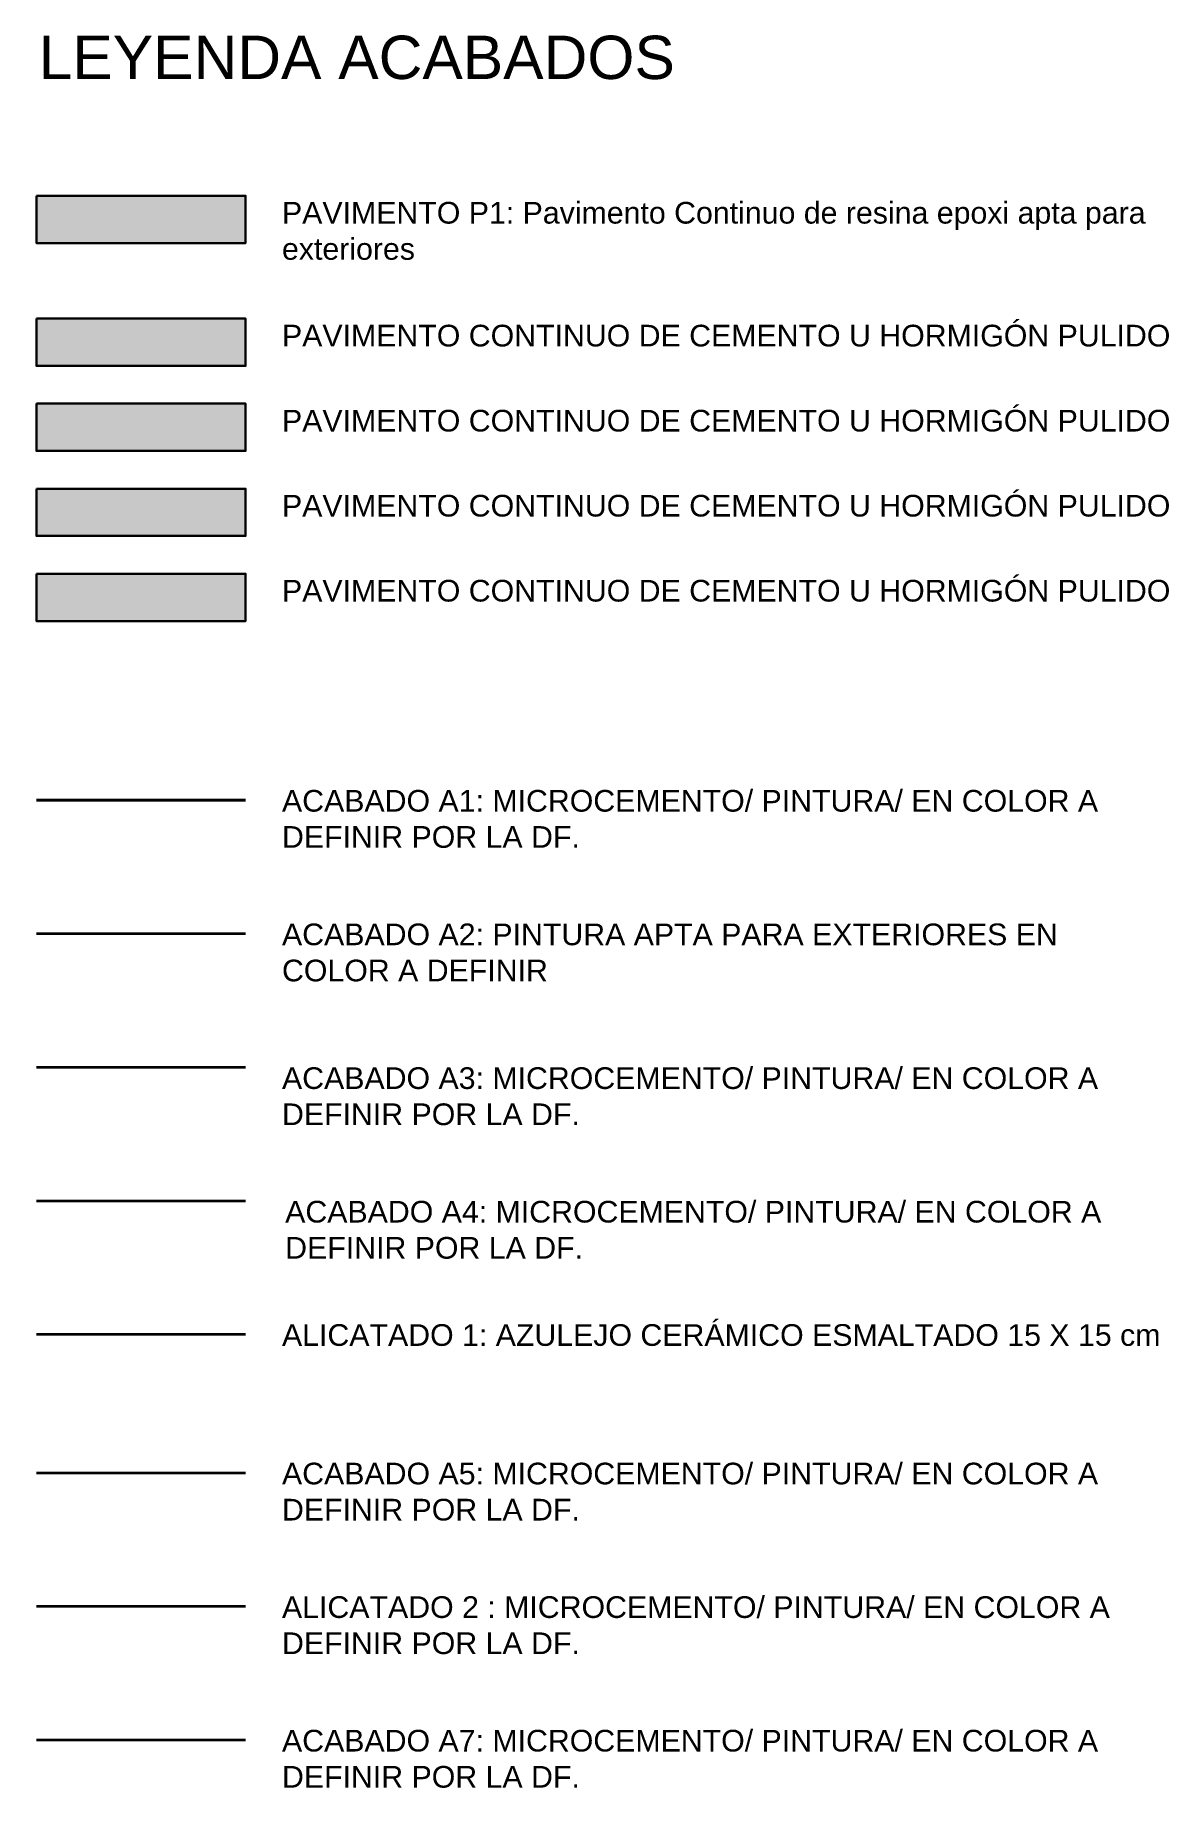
# Model space of a CAD drawing. Header units: metres. Extents: x -92 to 671, y -42 to 91.
# Drawn here: x -92.14 to -71.22, y -17.77 to 14.58 of the extents above; entities that cross this region are included whole.
import ezdxf

# ---------------------------------------------------------------- set-up
doc = ezdxf.new("R2010")
doc.units = ezdxf.units.M
doc.layers.add('02Acabados', color=7, linetype='Continuous', lineweight=30)
doc.layers.add('02Albañilería', color=7, linetype='Continuous', lineweight=30)
doc.styles.get("Standard").update_dxf_attribs({"font": 'arial.ttf'})

msp = doc.modelspace()

# ---------------------------------------------------------------- texts
at = {"layer": '02Acabados', "transparency": 33554687, "attachment_point": 1}
for s, width, heights, insert, char_height in [('LEYENDA ACABADOS', 21.8733, [0], (-92.073, 14.572), 0.8), ('PAVIMENTO P1: Pavimento Continuo de resina epoxi apta para exteriores', 16.70561, [0], (-87.584, 11.504), 0.4), ('PAVIMENTO CONTINUO DE CEMENTO U HORMIGÓN PULIDO', 22.87512, [0], (-87.584, 9.237), 0.4), ('PAVIMENTO CONTINUO DE CEMENTO U HORMIGÓN PULIDO', 22.87512, [0], (-87.584, 7.667), 0.4), ('PAVIMENTO CONTINUO DE CEMENTO U HORMIGÓN PULIDO', 22.87512, [0], (-87.584, 6.098), 0.4), ('PAVIMENTO CONTINUO DE CEMENTO U HORMIGÓN PULIDO', 22.87512, [0], (-87.584, 4.529), 0.4), ('ACABADO A1: MICROCEMENTO/ PINTURA/ EN COLOR A DEFINIR POR LA DF. ', 16.33326, [1.355], (-87.584, 0.652), 0.4), ('ACABADO A2: PINTURA APTA PARA EXTERIORES EN COLOR A DEFINIR  ', 16.26931, [1.863], (-87.584, -1.813), 0.4), ('ACABADO A3: MICROCEMENTO/ PINTURA/ EN COLOR A DEFINIR POR LA DF. ', 16.32162, [1.649], (-87.584, -4.466), 0.4), ('ACABADO A4: MICROCEMENTO/ PINTURA/ EN COLOR A DEFINIR POR LA DF. ', 16.34683, [2.404], (-87.525, -6.931), 0.4), ('ALICATADO 1: AZULEJO CERÁMICO ESMALTADO 15 X 15 cm', 22.87512, [0], (-87.584, -9.207), 0.4), ('ACABADO A5: MICROCEMENTO/ PINTURA/ EN COLOR A DEFINIR POR LA DF. ', 16.32557, [1.45], (-87.584, -11.763), 0.4), ('ALICATADO 2 : MICROCEMENTO/ PINTURA/ EN COLOR A DEFINIR POR LA DF. ', 16.37614, [1.703], (-87.584, -14.228), 0.4), ('ACABADO A7: MICROCEMENTO/ PINTURA/ EN COLOR A DEFINIR POR LA DF. ', 16.32557, [3.068], (-87.584, -16.693), 0.4)]:
    msp.add_mtext_dynamic_manual_height_columns(s, width=width, gutter_width=1, heights=heights, dxfattribs=dict(at, insert=insert, char_height=char_height))

# ---------------------------------------------------------------- hatches: boundary and pattern name
at = {"layer": '02Albañilería', "transparency": 33554483}
h = msp.add_hatch(color=142, dxfattribs=at)
h.dxf.hatch_style = 1
h.paths.add_polyline_path([(-92.115, 11.618), (-88.255, 11.618), (-88.255, 10.745), (-92.115, 10.745)])
h = msp.add_hatch(color=171, dxfattribs=at)
h.dxf.hatch_style = 1
h.paths.add_polyline_path([(-92.115, 9.351), (-88.255, 9.351), (-88.255, 8.479), (-92.115, 8.479)])
h = msp.add_hatch(color=151, dxfattribs=at)
h.dxf.hatch_style = 1
h.paths.add_polyline_path([(-92.115, 7.781), (-88.255, 7.781), (-88.255, 6.909), (-92.115, 6.909)])
h = msp.add_hatch(color=40, dxfattribs=at)
h.dxf.hatch_style = 1
h.paths.add_polyline_path([(-92.115, 6.212), (-88.255, 6.212), (-88.255, 5.34), (-92.115, 5.34)])
at = {"layer": '02Albañilería', "true_color": 0xa953a0, "transparency": 33554483}
h = msp.add_hatch(color=215, dxfattribs=at)
h.dxf.hatch_style = 1
h.paths.add_polyline_path([(-92.115, 4.642), (-88.255, 4.642), (-88.255, 3.77), (-92.115, 3.77)])

# ---------------------------------------------------------------- linework, layer by layer
at = {"layer": '02Acabados', "color": 171, "const_width": 0.05}
msp.add_lwpolyline([(-92.115, 0.464), (-88.255, 0.464)], dxfattribs=at)
at = {"layer": '02Acabados', "color": 9, "true_color": 0xd19cc7, "const_width": 0.05}
msp.add_lwpolyline([(-92.115, -2.001), (-88.255, -2.001)], dxfattribs=at)
at = {"layer": '02Acabados', "color": 222, "const_width": 0.05}
msp.add_lwpolyline([(-92.115, -4.466), (-88.255, -4.466)], dxfattribs=at)
at = {"layer": '02Acabados', "color": 42, "true_color": 0xc29100, "const_width": 0.05}
msp.add_lwpolyline([(-92.115, -6.931), (-88.255, -6.931)], dxfattribs=at)
at = {"layer": '02Acabados', "color": 142, "const_width": 0.05}
msp.add_lwpolyline([(-92.115, -9.395), (-88.255, -9.395)], dxfattribs=at)
at = {"layer": '02Acabados', "color": 174, "true_color": 0x0000a5, "const_width": 0.05}
msp.add_lwpolyline([(-92.115, -11.951), (-88.255, -11.951)], dxfattribs=at)
at = {"layer": '02Acabados', "color": 61, "const_width": 0.05}
msp.add_lwpolyline([(-92.115, -14.416), (-88.255, -14.416)], dxfattribs=at)
at = {"layer": '02Acabados', "color": 32, "true_color": 0xcd6928, "const_width": 0.05}
msp.add_lwpolyline([(-92.115, -16.881), (-88.255, -16.881)], dxfattribs=at)
at = {"layer": '02Albañilería', "color": 142, "transparency": 33554585}
msp.add_lwpolyline([(-92.115, 11.618), (-88.255, 11.618), (-88.255, 10.745), (-92.115, 10.745)], close=True, dxfattribs=at)
at = {"layer": '02Albañilería', "color": 171, "transparency": 33554585}
msp.add_lwpolyline([(-92.115, 9.351), (-88.255, 9.351), (-88.255, 8.479), (-92.115, 8.479)], close=True, dxfattribs=at)
at = {"layer": '02Albañilería', "color": 151, "transparency": 33554585}
msp.add_lwpolyline([(-92.115, 7.781), (-88.255, 7.781), (-88.255, 6.909), (-92.115, 6.909)], close=True, dxfattribs=at)
at = {"layer": '02Albañilería', "color": 40, "transparency": 33554585}
msp.add_lwpolyline([(-92.115, 6.212), (-88.255, 6.212), (-88.255, 5.34), (-92.115, 5.34)], close=True, dxfattribs=at)
at = {"layer": '02Albañilería', "color": 215, "true_color": 0xa953a0, "transparency": 33554585}
msp.add_lwpolyline([(-92.115, 4.642), (-88.255, 4.642), (-88.255, 3.77), (-92.115, 3.77)], close=True, dxfattribs=at)

msp.set_redraw_order([(e.dxf.handle, doc.entitydb.next_handle()) for e in msp.query("TEXT MTEXT ATTDEF DIMENSION ARC_DIMENSION")])  # texts and dimensions are drawn at this point

doc.saveas('drawing.dxf')
